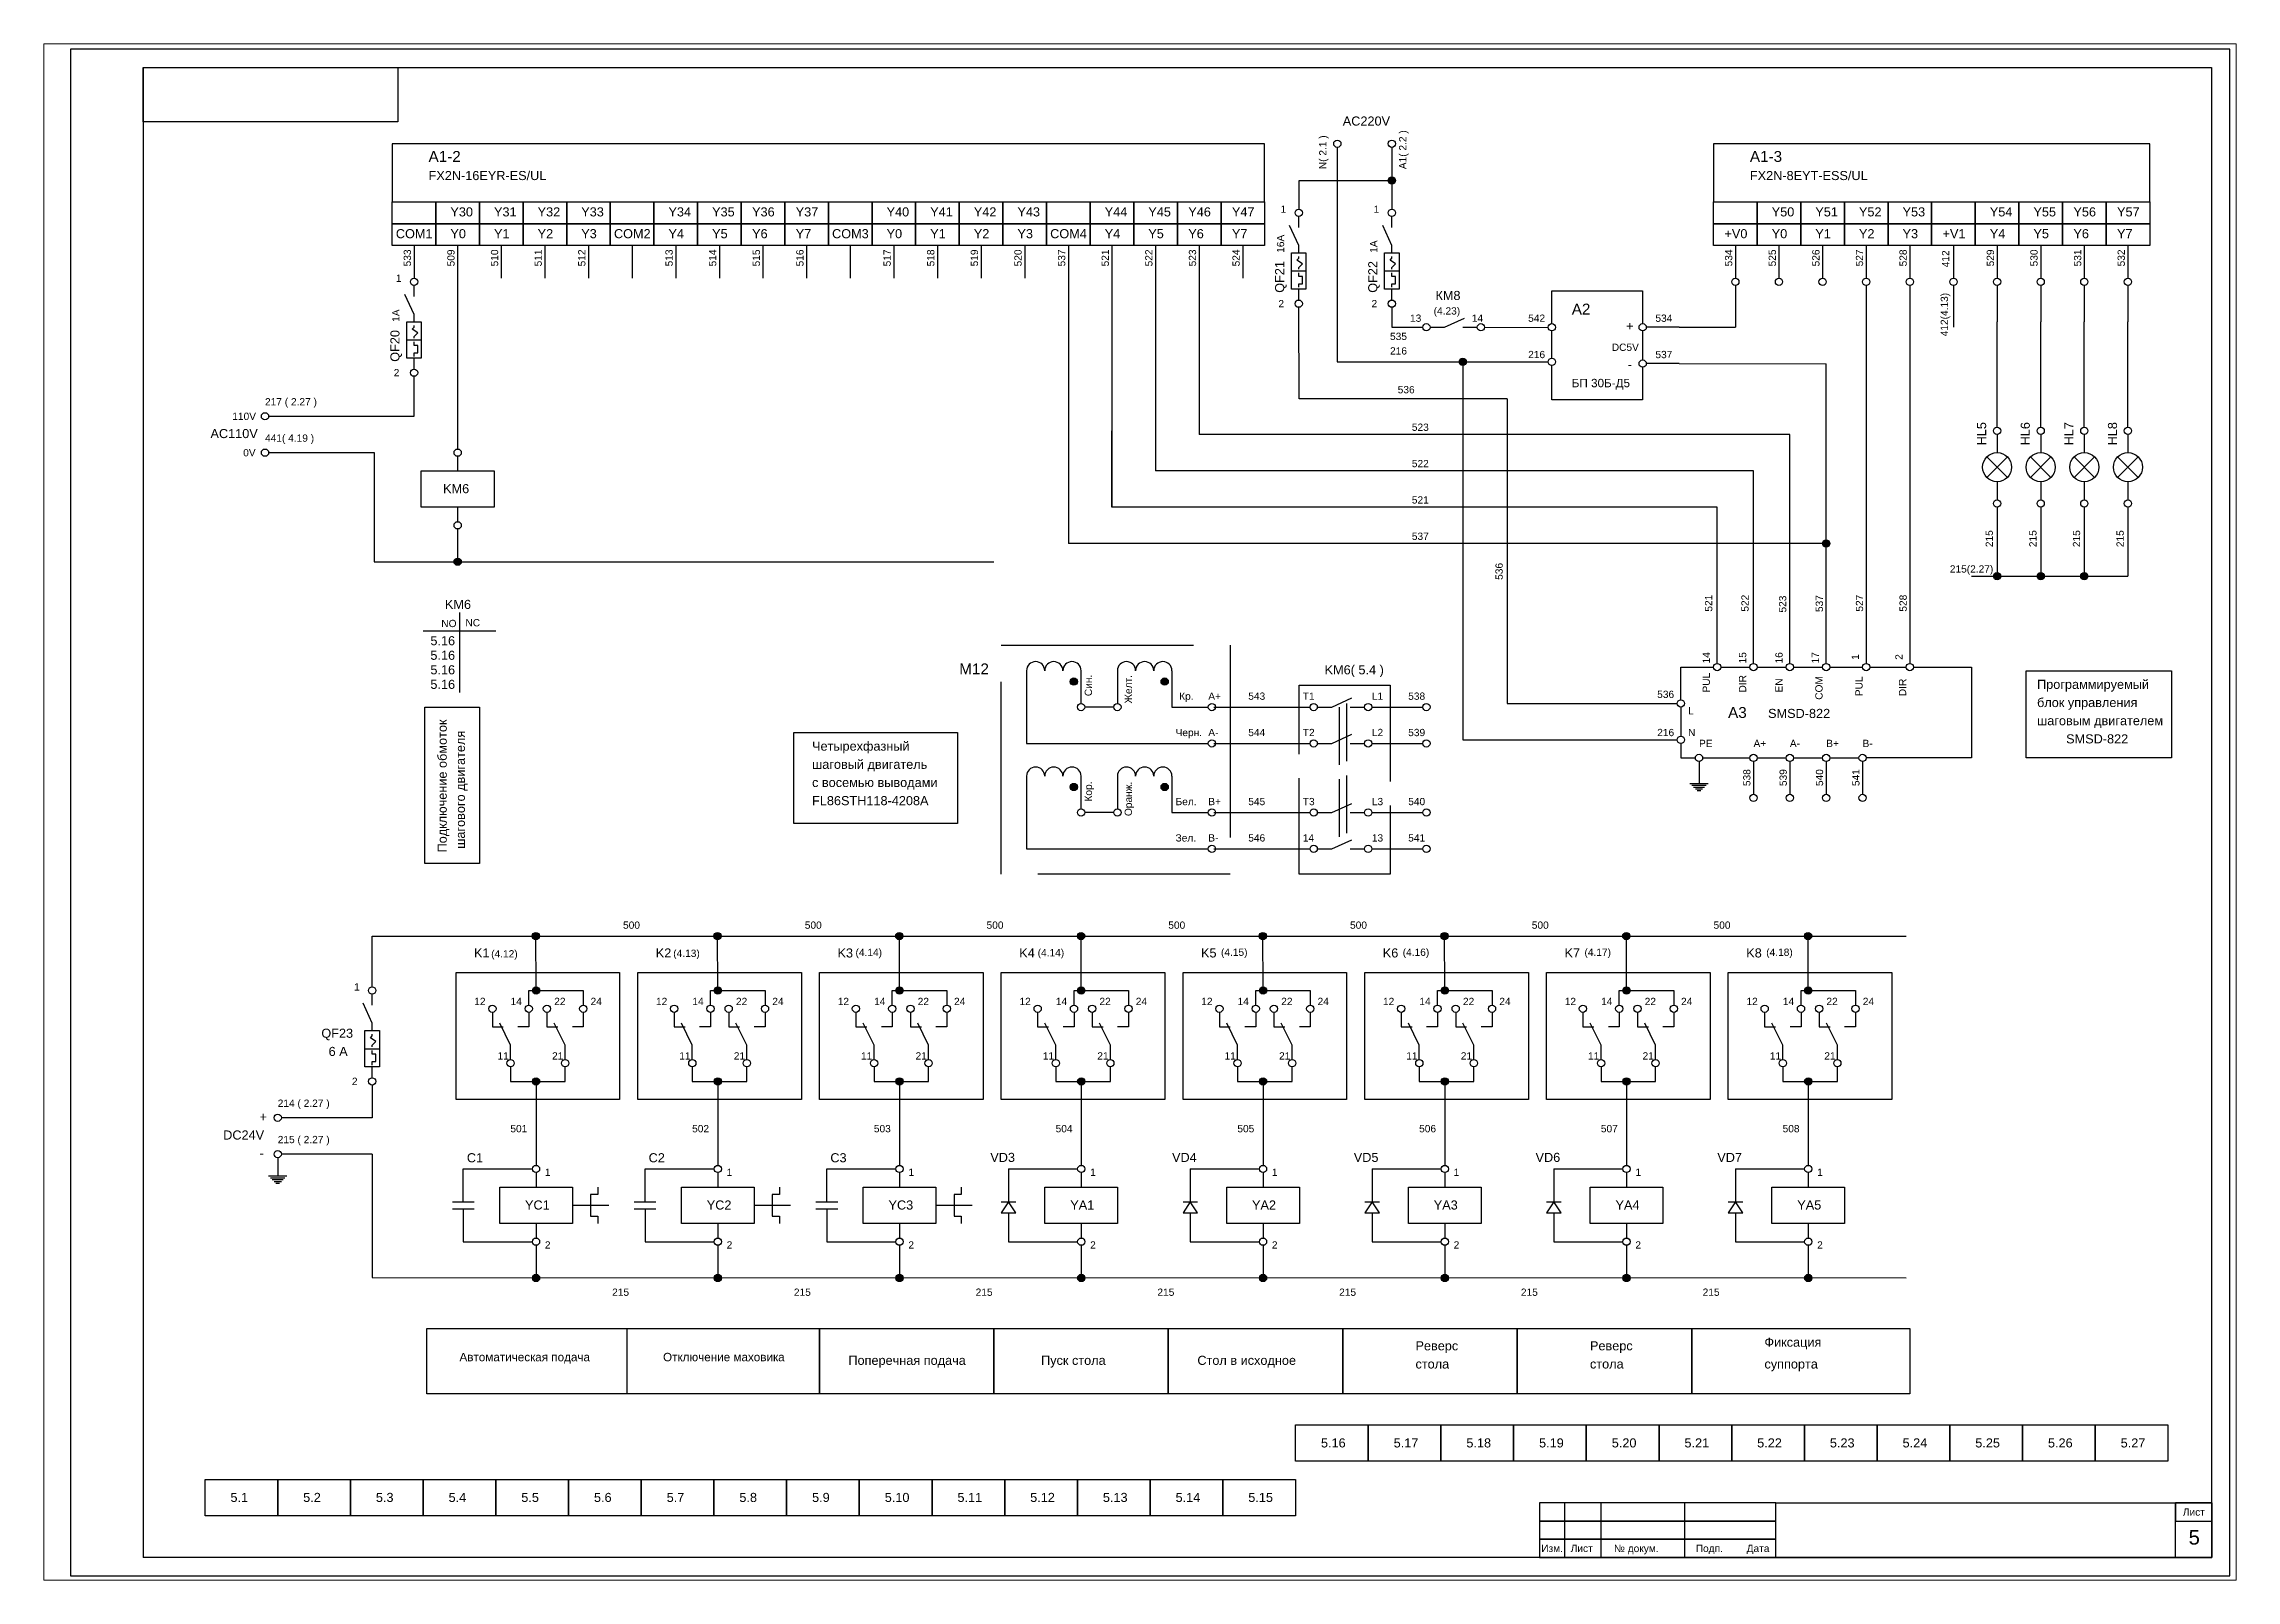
# Paper-space layout 'Лист4' of a CAD drawing. Header units: millimetres. Extents: x 0 to 287, y 0 to 202.
# The model-space entities are those that its viewports show. They can reach past a viewport. Long polylines and large blocks are cut down to what shows.
import ezdxf

# ---------------------------------------------------------------- set-up
doc = ezdxf.new("R2010")
doc.units = ezdxf.units.MM
doc.linetypes.add('ACAD_ISO02W100', pattern=[15, 12, -3])
for name, color, linetype, lineweight in [('Маркировка', 7, 'Continuous', 25), ('Оформление', 7, 'Continuous', 30), ('Элементы', 7, 'Continuous', 25)]:
    doc.layers.add(name, color=color, linetype=linetype, lineweight=lineweight)
doc.styles.get("Standard").update_dxf_attribs({"font": 'arial.ttf'})

psp = doc.layouts.new('Лист4')

msp = doc.modelspace()

# ---------------------------------------------------------------- texts
at = {"layer": 'Маркировка'}
for s, height, p in [('AC220V', 2.5, (19302, 39855)), ('A1-2', 3, (19050.5, 39845)), ('A1-3', 3, (19414, 39845)), ('FX2N-16EYR-ES/UL', 2.5, (19050.5, 39840)), ('FX2N-8EYT-ESS/UL', 2.5, (19414, 39840)), ('Y30', 2.5, (19056.5, 39830)), ('Y31', 2.5, (19068.5, 39830)), ('Y32', 2.5, (19080.5, 39830)), ('Y33', 2.5, (19092.5, 39830)), ('Y34', 2.5, (19116.5, 39830)), ('Y35', 2.5, (19128.5, 39830)), ('Y36', 2.5, (19139.5, 39830)), ('Y37', 2.5, (19151.5, 39830)), ('Y40', 2.5, (19176.5, 39830)), ('Y41', 2.5, (19188.5, 39830)), ('Y42', 2.5, (19200.5, 39830)), ('Y43', 2.5, (19212.5, 39830)), ('Y44', 2.5, (19236.5, 39830)), ('Y45', 2.5, (19248.5, 39830)), ('Y46', 2.5, (19259.5, 39830)), ('Y47', 2.5, (19271.5, 39830)), ('1', 2, (19284.88, 39830.99)), ('1', 2, (19310.5, 39830.99)), ('Y50', 2.5, (19420, 39830)), ('Y51', 2.5, (19432, 39830)), ('Y52', 2.5, (19444, 39830)), ('Y53', 2.5, (19456, 39830)), ('Y54', 2.5, (19480, 39830)), ('Y55', 2.5, (19492, 39830)), ('Y56', 2.5, (19503, 39830)), ('Y57', 2.5, (19515, 39830)), ('COM1', 2.5, (19041.5, 39824)), ('Y0', 2.5, (19056.5, 39824)), ('Y1', 2.5, (19068.5, 39824)), ('Y2', 2.5, (19080.5, 39824)), ('Y3', 2.5, (19092.5, 39824)), ('COM2', 2.5, (19101.5, 39824)), ('Y4', 2.5, (19116.5, 39824)), ('Y5', 2.5, (19128.5, 39824)), ('Y6', 2.5, (19139.5, 39824)), ('Y7', 2.5, (19151.5, 39824)), ('COM3', 2.5, (19161.5, 39824)), ('Y0', 2.5, (19176.5, 39824)), ('Y1', 2.5, (19188.5, 39824)), ('Y2', 2.5, (19200.5, 39824)), ('Y3', 2.5, (19212.5, 39824)), ('COM4', 2.5, (19221.5, 39824)), ('Y4', 2.5, (19236.5, 39824)), ('Y5', 2.5, (19248.5, 39824)), ('Y6', 2.5, (19259.5, 39824)), ('Y7', 2.5, (19271.5, 39824)), ('+V0', 2.5, (19407, 39824)), ('Y0', 2.5, (19420, 39824)), ('Y1', 2.5, (19432, 39824)), ('Y2', 2.5, (19444, 39824)), ('Y3', 2.5, (19456, 39824)), ('+V1', 2.5, (19467, 39824)), ('Y4', 2.5, (19480, 39824)), ('Y5', 2.5, (19492, 39824)), ('Y6', 2.5, (19503, 39824)), ('Y7', 2.5, (19515, 39824)), ('1', 2, (19041.5, 39812)), ('2', 2, (19284.29, 39805)), ('2', 2, (19309.91, 39805)), ('КМ8', 2.5, (19327.5, 39807)), ('A2', 3, (19365, 39803)), ('13', 2, (19320.5, 39801)), ('(4.23)', 2, (19327, 39803)), ('14', 2, (19337.5, 39801)), ('542', 2, (19353, 39801)), ('534', 2, (19388, 39801)), ('535', 2, (19315, 39796)), ('216', 2, (19315, 39792)), ('DC5V', 2, (19376, 39793)), ('2', 2, (19040.91, 39786.02)), ('216', 2, (19353, 39791)), ('537', 2, (19388, 39791)), ('536', 2, (19317.11, 39781.34)), ('БП 30Б-Д5', 2.3, (19365, 39783)), ('110V', 2, (18996.5, 39774)), ('217 ( 2.27 )', 2, (19005.5, 39778)), ('AC110V', 2.5, (18990.5, 39769)), ('441( 4.19 )', 2, (19005.5, 39768)), ('523', 2, (19321, 39771)), ('0V', 2, (18999.5, 39764)), ('522', 2, (19321, 39761)), ('KM6', 2.5, (19054.5, 39753.84)), ('521', 2, (19321, 39751)), ('537', 2, (19321, 39741)), ('215(2.27)', 2, (19469, 39732)), ('KM6', 2.5, (19055, 39722)), ('NO', 2, (19054, 39717)), ('NC', 2, (19060.64, 39717.21)), ('5.16', 2.5, (19051, 39712)), ('5.16', 2.5, (19051, 39708)), ('5.16', 2.5, (19051, 39704)), ('M12', 3, (19196.5, 39704)), ('KM6( 5.4 )', 2.5, (19297, 39704)), ('5.16', 2.5, (19051, 39700)), ('Кр.', 2, (19257, 39697)), ('A+', 2, (19265, 39697)), ('543', 2, (19276, 39697)), ('T1', 2, (19291, 39697)), ('L1', 2, (19310, 39697)), ('538', 2, (19320, 39697)), ('536', 2, (19388.5, 39697.5)), ('блок управления', 2.5, (19493, 39695)), ('Программируемый', 2.5, (19493, 39700)), ('L', 2, (19397, 39693)), ('A3', 3, (19408, 39692)), ('SMSD-822', 2.5, (19419, 39692)), ('шаговым двигателем', 2.5, (19493, 39690)), ('Четырехфазный', 2.5, (19156, 39683)), ('Черн.', 2, (19256, 39687)), ('A-', 2, (19265, 39687)), ('544', 2, (19276, 39687)), ('T2', 2, (19291, 39687)), ('L2', 2, (19310, 39687)), ('539', 2, (19320, 39687)), ('216', 2, (19388.5, 39687)), ('N', 2, (19397, 39687)), ('PE', 2, (19400, 39684)), ('A+', 2, (19415, 39684)), ('A-', 2, (19425, 39684)), ('B+', 2, (19435, 39684)), ('B-', 2, (19445, 39684)), ('SMSD-822', 2.5, (19501, 39685)), ('шаговый двигатель', 2.5, (19156, 39678)), ('с восемью выводами', 2.5, (19156, 39673)), ('FL86STH118-4208A', 2.5, (19156, 39668)), ('Бел.', 2, (19256, 39668)), ('B+', 2, (19265, 39668)), ('545', 2, (19276, 39668)), ('T3', 2, (19291, 39668)), ('L3', 2, (19310, 39668)), ('540', 2, (19320, 39668)), ('Зел.', 2, (19256, 39658)), ('B-', 2, (19265, 39658)), ('546', 2, (19276, 39658)), ('14', 2, (19291, 39658)), ('13', 2, (19310, 39658)), ('541', 2, (19320, 39658)), ('500', 2, (19104, 39634)), ('500', 2, (19154, 39634)), ('500', 2, (19204, 39634)), ('500', 2, (19254, 39634)), ('500', 2, (19304, 39634)), ('500', 2, (19354, 39634)), ('500', 2, (19404, 39634)), ('K1', 2.5, (19063, 39626.1)), ('(4.12)', 2, (19067.72, 39626.1)), ('K2', 2.5, (19113, 39626.1)), ('(4.13)', 2, (19117.81, 39626.25)), ('K3', 2.5, (19163, 39626.1)), ('(4.14)', 2, (19167.95, 39626.49)), ('K4', 2.5, (19213, 39626.1)), ('(4.14)', 2, (19218.06, 39626.42)), ('K5', 2.5, (19263, 39626.1)), ('(4.15)', 2, (19268.49, 39626.54)), ('K6', 2.5, (19313, 39626.1)), ('(4.16)', 2, (19318.49, 39626.54)), ('K7', 2.5, (19363, 39626.1)), ('(4.17)', 2, (19368.49, 39626.54)), ('K8', 2.5, (19413, 39626.1)), ('(4.18)', 2, (19418.49, 39626.54)), ('1', 2, (19030, 39617)), ('12', 2, (19063.06, 39613)), ('14', 2, (19073.06, 39613)), ('22', 2, (19085.06, 39613)), ('24', 2, (19095.06, 39613)), ('12', 2, (19113.06, 39613)), ('14', 2, (19123.06, 39613)), ('22', 2, (19135.06, 39613)), ('24', 2, (19145.06, 39613)), ('12', 2, (19163.06, 39613)), ('14', 2, (19173.06, 39613)), ('22', 2, (19185.06, 39613)), ('24', 2, (19195.06, 39613)), ('12', 2, (19213.06, 39613)), ('14', 2, (19223.06, 39613)), ('22', 2, (19235.06, 39613)), ('24', 2, (19245.06, 39613)), ('12', 2, (19263.06, 39613)), ('14', 2, (19273.06, 39613)), ('22', 2, (19285.06, 39613)), ('24', 2, (19295.06, 39613)), ('12', 2, (19313.06, 39613)), ('14', 2, (19323.06, 39613)), ('22', 2, (19335.06, 39613)), ('24', 2, (19345.06, 39613)), ('12', 2, (19363.06, 39613)), ('14', 2, (19373.06, 39613)), ('22', 2, (19385.06, 39613)), ('24', 2, (19395.06, 39613)), ('12', 2, (19413.06, 39613)), ('14', 2, (19423.06, 39613)), ('22', 2, (19435.06, 39613)), ('24', 2, (19445.06, 39613)), ('QF23', 2.5, (19021, 39604)), ('6 A', 2.5, (19023, 39599)), ('11', 2, (19069.47, 39598.02)), ('21', 2, (19084.47, 39598.02)), ('11', 2, (19119.47, 39598.02)), ('21', 2, (19134.47, 39598.02)), ('11', 2, (19169.47, 39598.02)), ('21', 2, (19184.47, 39598.02)), ('11', 2, (19219.47, 39598.02)), ('21', 2, (19234.47, 39598.02)), ('11', 2, (19269.47, 39598.02)), ('21', 2, (19284.47, 39598.02)), ('11', 2, (19319.47, 39598.02)), ('21', 2, (19334.47, 39598.02)), ('11', 2, (19369.47, 39598.02)), ('21', 2, (19384.47, 39598.02)), ('11', 2, (19419.47, 39598.02)), ('21', 2, (19434.47, 39598.02)), ('2', 2, (19029.41, 39591.02)), ('+', 2.5, (19004, 39581)), ('214 ( 2.27 )', 2, (19009, 39585)), ('DC24V', 2.5, (18994, 39576)), ('215 ( 2.27 )', 2, (19009, 39575)), ('501', 2, (19073, 39578)), ('502', 2, (19123, 39578)), ('503', 2, (19173, 39578)), ('504', 2, (19223, 39578)), ('505', 2, (19273, 39578)), ('506', 2, (19323, 39578)), ('507', 2, (19373, 39578)), ('508', 2, (19423, 39578)), ('-', 2.5, (19004, 39571)), ('C1', 2.5, (19061.03, 39569.74)), ('C2', 2.5, (19111.03, 39569.74)), ('C3', 2.5, (19161.03, 39569.74)), ('VD3', 2.5, (19205.03, 39569.84)), ('VD4', 2.5, (19255.03, 39569.84)), ('VD5', 2.5, (19305.03, 39569.84)), ('VD6', 2.5, (19355.03, 39569.84)), ('VD7', 2.5, (19405.03, 39569.84)), ('1', 2, (19082.5, 39566)), ('1', 2, (19132.5, 39566)), ('1', 2, (19182.5, 39566)), ('1', 2, (19232.5, 39566)), ('1', 2, (19282.5, 39566)), ('1', 2, (19332.5, 39566)), ('1', 2, (19382.5, 39566)), ('1', 2, (19432.5, 39566)), ('YC1', 2.5, (19077.03, 39556.74)), ('YC2', 2.5, (19127.03, 39556.74)), ('YC3', 2.5, (19177.03, 39556.74)), ('YA1', 2.5, (19227.03, 39556.74)), ('YA2', 2.5, (19277.03, 39556.74)), ('YA3', 2.5, (19327.03, 39556.74)), ('YA4', 2.5, (19377.03, 39556.74)), ('YA5', 2.5, (19427.03, 39556.74)), ('2', 2, (19082.5, 39546)), ('2', 2, (19132.5, 39546)), ('2', 2, (19182.5, 39546)), ('2', 2, (19232.5, 39546)), ('2', 2, (19282.5, 39546)), ('2', 2, (19332.5, 39546)), ('2', 2, (19382.5, 39546)), ('2', 2, (19432.5, 39546)), ('215', 2, (19101, 39533)), ('215', 2, (19151, 39533)), ('215', 2, (19201, 39533)), ('215', 2, (19251, 39533)), ('215', 2, (19301, 39533)), ('215', 2, (19351, 39533)), ('215', 2, (19401, 39533)), ('Автоматическая подача', 2.3, (19059, 39515)), ('Отключение маховика', 2.3, (19115, 39515)), ('Поперечная подача', 2.5, (19166, 39514)), ('Пуск стола', 2.5, (19219, 39514)), ('Стол в исходное ', 2.5, (19262, 39514)), ('Реверс', 2.5, (19322, 39518)), ('Реверс', 2.5, (19370, 39518)), ('Фиксация', 2.5, (19418, 39519)), ('стола', 2.5, (19322, 39513)), ('стола', 2.5, (19370, 39513)), ('суппорта', 2.5, (19418, 39513)), ('5.16', 2.5, (19296, 39491.28)), ('5.17', 2.5, (19316, 39491.28)), ('5.18', 2.5, (19336, 39491.28)), ('5.19', 2.5, (19356, 39491.28)), ('5.20', 2.5, (19376, 39491.28)), ('5.21', 2.5, (19396, 39491.28)), ('5.22', 2.5, (19416, 39491.28)), ('5.23', 2.5, (19436, 39491.28)), ('5.24', 2.5, (19456, 39491.28)), ('5.25', 2.5, (19476, 39491.28)), ('5.26', 2.5, (19496, 39491.28)), ('5.27', 2.5, (19516, 39491.28)), ('5.1', 2.5, (18996, 39476.28)), ('5.2', 2.5, (19016, 39476.28)), ('5.3', 2.5, (19036, 39476.28)), ('5.4', 2.5, (19056, 39476.28)), ('5.5', 2.5, (19076, 39476.28)), ('5.6', 2.5, (19096, 39476.28)), ('5.7', 2.5, (19116, 39476.28)), ('5.8', 2.5, (19136, 39476.28)), ('5.9', 2.5, (19156, 39476.28)), ('5.10', 2.5, (19176, 39476.28)), ('5.11', 2.5, (19196, 39476.28)), ('5.12', 2.5, (19216, 39476.28)), ('5.13', 2.5, (19236, 39476.28)), ('5.14', 2.5, (19256, 39476.28)), ('5.15', 2.5, (19276, 39476.28)), ('5', 4, (19534.69, 39464.55))]:
    msp.add_text(s, height=height, dxfattribs=at).set_placement(p)
for s, height, rotation, p in [('N( 2.1 )', 2, 90, (19297.5, 39843)), ('A1( 2.2 )', 2, 90, (19319.5, 39843)), ('16A', 2, 90, (19285.88, 39819.99)), ('533', 2, 90, (19045.65, 39816.25)), ('509', 2, 90, (19057.65, 39816.25)), ('510', 2, 90, (19069.65, 39816.25)), ('511', 2, 90, (19081.65, 39816.25)), ('512', 2, 90, (19093.65, 39816.25)), ('513', 2, 90, (19117.65, 39816.25)), ('514', 2, 90, (19129.65, 39816.25)), ('515', 2, 90, (19141.65, 39816.25)), ('516', 2, 90, (19153.65, 39816.25)), ('517', 2, 90, (19177.65, 39816.25)), ('518', 2, 90, (19189.65, 39816.25)), ('519', 2, 90, (19201.65, 39816.25)), ('520', 2, 90, (19213.65, 39816.25)), ('537', 2, 90, (19225.65, 39816.25)), ('521', 2, 90, (19237.65, 39816.25)), ('522', 2, 90, (19249.65, 39816.25)), ('523', 2, 90, (19261.65, 39816.25)), ('524', 2, 90, (19273.65, 39816.25)), ('QF21', 2.5, 90, (19285.88, 39808.99)), ('QF22', 2.5, 90, (19311.5, 39808.99)), ('1A', 2, 90, (19311.5, 39819.99)), ('534', 2, 90, (19409.15, 39816.25)), ('525', 2, 90, (19421.15, 39816.25)), ('526', 2, 90, (19433.15, 39816.25)), ('527', 2, 90, (19445.15, 39816.25)), ('528', 2, 90, (19457.15, 39816.25)), ('412', 2, 90, (19468.85, 39816)), ('529', 2, 90, (19481.15, 39816.25)), ('530', 2, 90, (19493.15, 39816.25)), ('531', 2, 90, (19505.15, 39816.25)), ('532', 2, 90, (19517.15, 39816.25)), ('412(4.13)', 2, 90, (19468.5, 39797)), ('1A', 2, 90, (19042.5, 39801)), ('+', 2.5, 180, (19382, 39801)), ('QF20', 2.5, 90, (19042.5, 39790)), ('-', 2.5, 180, (19381.53, 39789.97)), ('HL5', 2.5, 90, (19479, 39767)), ('HL6', 2.5, 90, (19491, 39767)), ('HL7', 2.5, 90, (19503, 39767)), ('HL8', 2.5, 90, (19515, 39767)), ('215', 2, 90, (19480.85, 39739)), ('215', 2, 90, (19492.85, 39739)), ('215', 2, 90, (19504.85, 39739)), ('215', 2, 90, (19516.85, 39739)), ('536', 2, 90, (19346, 39730)), ('521', 2, 90, (19403.65, 39721.25)), ('522', 2, 90, (19413.65, 39721.25)), ('523', 2, 90, (19424, 39721)), ('537', 2, 90, (19434.1, 39721.14)), ('527', 2, 90, (19445.15, 39721.25)), ('528', 2, 90, (19457.15, 39721.25)), ('14', 2, 90, (19403, 39707)), ('15', 2, 90, (19413, 39707)), ('16', 2, 90, (19423, 39707)), ('17', 2, 90, (19433, 39707)), ('1', 2, 90, (19444, 39708)), ('2', 2, 90, (19456, 39708)), ('Син.', 2, 90, (19233, 39698)), ('Желт.', 2, 90, (19244, 39696)), ('PUL', 2, 90, (19403, 39699)), ('DIR', 2, 90, (19413, 39699)), ('COM', 2, 90, (19434, 39697)), ('PUL', 2, 90, (19445, 39698)), ('EN', 2, 90, (19423, 39699)), ('DIR', 2, 90, (19457, 39698)), ('Подключение обмоток', 2.5, 90, (19055.5, 39655)), ('шагового двигателя', 2.5, 90, (19060.5, 39656)), ('Кор.', 2, 90, (19233, 39669)), ('Оранж.', 2, 90, (19244, 39665)), ('538', 2, 90, (19414.15, 39673.25)), ('539', 2, 90, (19424.15, 39673.25)), ('540', 2, 90, (19434.15, 39673.25)), ('541', 2, 90, (19444.15, 39673.25))]:
    msp.add_text(s, height=height, rotation=rotation, dxfattribs=at).set_placement(p)
at = {"layer": 'Оформление'}
for s, p in [('Лист', (19533.1, 39472.5)), ('Изм.', (19356.6, 39462.52)), ('Лист', (19364.7, 39462.51)), ('№ докум.', (19376.62, 39462.49)), ('Подп.', (19399.1, 39462.5)), ('Дата', (19413.1, 39462.5))]:
    msp.add_text(s, height=2, dxfattribs=at).set_placement(p)

# ---------------------------------------------------------------- hatches: boundary and pattern name
at = {"layer": 'Элементы'}
h = msp.add_hatch(color=256, dxfattribs=at)
h.dxf.hatch_style = 1
h.paths.add_polyline_path([(19316.5, 39839.89, 1), (19314.5, 39839.89, 1)])
h = msp.add_hatch(color=256, dxfattribs=at)
h.dxf.hatch_style = 1
h.paths.add_polyline_path([(19336, 39789.98, 1), (19334, 39789.98, 1)])
h = msp.add_hatch(color=256, dxfattribs=at)
h.dxf.hatch_style = 1
h.paths.add_polyline_path([(19436, 39740, 1), (19434, 39740, 1)])
h = msp.add_hatch(color=256, dxfattribs=at)
h.dxf.hatch_style = 1
h.paths.add_polyline_path([(19059.5, 39735, 1), (19057.5, 39735, 1)])
h = msp.add_hatch(color=256, dxfattribs=at)
h.dxf.hatch_style = 1
h.paths.add_polyline_path([(19483, 39731, 1), (19481, 39731, 1)])
h = msp.add_hatch(color=256, dxfattribs=at)
h.dxf.hatch_style = 1
h.paths.add_polyline_path([(19495, 39731, 1), (19493, 39731, 1)])
h = msp.add_hatch(color=256, dxfattribs=at)
h.dxf.hatch_style = 1
h.paths.add_polyline_path([(19507, 39731, 1), (19505, 39731, 1)])
h = msp.add_hatch(color=256, dxfattribs=at)
h.dxf.hatch_style = 1
h.paths.add_polyline_path([(19229, 39702, 1), (19227, 39702, 1)])
h = msp.add_hatch(color=256, dxfattribs=at)
h.dxf.hatch_style = 1
h.paths.add_polyline_path([(19254, 39702, 1), (19252, 39702, 1)])
h = msp.add_hatch(color=256, dxfattribs=at)
h.dxf.hatch_style = 1
h.paths.add_polyline_path([(19229, 39673, 1), (19227, 39673, 1)])
h = msp.add_hatch(color=256, dxfattribs=at)
h.dxf.hatch_style = 1
h.paths.add_polyline_path([(19254, 39673, 1), (19252, 39673, 1)])
h = msp.add_hatch(color=256, dxfattribs=at)
h.dxf.hatch_style = 1
h.paths.add_polyline_path([(19081, 39632, 1), (19079, 39632, 1)])
h = msp.add_hatch(color=256, dxfattribs=at)
h.dxf.hatch_style = 1
h.paths.add_polyline_path([(19131, 39632, 1), (19129, 39632, 1)])
h = msp.add_hatch(color=256, dxfattribs=at)
h.dxf.hatch_style = 1
h.paths.add_polyline_path([(19181, 39632, 1), (19179, 39632, 1)])
h = msp.add_hatch(color=256, dxfattribs=at)
h.dxf.hatch_style = 1
h.paths.add_polyline_path([(19231, 39632, 1), (19229, 39632, 1)])
h = msp.add_hatch(color=256, dxfattribs=at)
h.dxf.hatch_style = 1
h.paths.add_polyline_path([(19281, 39632, 1), (19279, 39632, 1)])
h = msp.add_hatch(color=256, dxfattribs=at)
h.dxf.hatch_style = 1
h.paths.add_polyline_path([(19331, 39632, 1), (19329, 39632, 1)])
h = msp.add_hatch(color=256, dxfattribs=at)
h.dxf.hatch_style = 1
h.paths.add_polyline_path([(19381, 39632, 1), (19379, 39632, 1)])
h = msp.add_hatch(color=256, dxfattribs=at)
h.dxf.hatch_style = 1
h.paths.add_polyline_path([(19431, 39632, 1), (19429, 39632, 1)])
h = msp.add_hatch(color=256, dxfattribs=at)
h.dxf.hatch_style = 1
h.paths.add_polyline_path([(19081.06, 39617, 1), (19079.06, 39617, 1)])
h = msp.add_hatch(color=256, dxfattribs=at)
h.dxf.hatch_style = 1
h.paths.add_polyline_path([(19131.06, 39617, 1), (19129.06, 39617, 1)])
h = msp.add_hatch(color=256, dxfattribs=at)
h.dxf.hatch_style = 1
h.paths.add_polyline_path([(19181.06, 39617, 1), (19179.06, 39617, 1)])
h = msp.add_hatch(color=256, dxfattribs=at)
h.dxf.hatch_style = 1
h.paths.add_polyline_path([(19231.06, 39617, 1), (19229.06, 39617, 1)])
h = msp.add_hatch(color=256, dxfattribs=at)
h.dxf.hatch_style = 1
h.paths.add_polyline_path([(19281.06, 39617, 1), (19279.06, 39617, 1)])
h = msp.add_hatch(color=256, dxfattribs=at)
h.dxf.hatch_style = 1
h.paths.add_polyline_path([(19331.06, 39617, 1), (19329.06, 39617, 1)])
h = msp.add_hatch(color=256, dxfattribs=at)
h.dxf.hatch_style = 1
h.paths.add_polyline_path([(19381.06, 39617, 1), (19379.06, 39617, 1)])
h = msp.add_hatch(color=256, dxfattribs=at)
h.dxf.hatch_style = 1
h.paths.add_polyline_path([(19431.06, 39617, 1), (19429.06, 39617, 1)])
h = msp.add_hatch(color=256, dxfattribs=at)
h.dxf.hatch_style = 1
h.paths.add_polyline_path([(19081.06, 39592, 1), (19079.06, 39592, 1)])
h = msp.add_hatch(color=256, dxfattribs=at)
h.dxf.hatch_style = 1
h.paths.add_polyline_path([(19131.06, 39592, 1), (19129.06, 39592, 1)])
h = msp.add_hatch(color=256, dxfattribs=at)
h.dxf.hatch_style = 1
h.paths.add_polyline_path([(19181.06, 39592, 1), (19179.06, 39592, 1)])
h = msp.add_hatch(color=256, dxfattribs=at)
h.dxf.hatch_style = 1
h.paths.add_polyline_path([(19231.06, 39592, 1), (19229.06, 39592, 1)])
h = msp.add_hatch(color=256, dxfattribs=at)
h.dxf.hatch_style = 1
h.paths.add_polyline_path([(19281.06, 39592, 1), (19279.06, 39592, 1)])
h = msp.add_hatch(color=256, dxfattribs=at)
h.dxf.hatch_style = 1
h.paths.add_polyline_path([(19331.06, 39592, 1), (19329.06, 39592, 1)])
h = msp.add_hatch(color=256, dxfattribs=at)
h.dxf.hatch_style = 1
h.paths.add_polyline_path([(19381.06, 39592, 1), (19379.06, 39592, 1)])
h = msp.add_hatch(color=256, dxfattribs=at)
h.dxf.hatch_style = 1
h.paths.add_polyline_path([(19431.06, 39592, 1), (19429.06, 39592, 1)])
h = msp.add_hatch(color=256, dxfattribs=at)
h.dxf.hatch_style = 1
h.paths.add_polyline_path([(19081.06, 39537.9, 1), (19079.06, 39537.9, 1)])
h = msp.add_hatch(color=256, dxfattribs=at)
h.dxf.hatch_style = 1
h.paths.add_polyline_path([(19131.06, 39537.9, 1), (19129.06, 39537.9, 1)])
h = msp.add_hatch(color=256, dxfattribs=at)
h.dxf.hatch_style = 1
h.paths.add_polyline_path([(19181.06, 39537.9, 1), (19179.06, 39537.9, 1)])
h = msp.add_hatch(color=256, dxfattribs=at)
h.dxf.hatch_style = 1
h.paths.add_polyline_path([(19231.06, 39537.9, 1), (19229.06, 39537.9, 1)])
h = msp.add_hatch(color=256, dxfattribs=at)
h.dxf.hatch_style = 1
h.paths.add_polyline_path([(19281.06, 39537.9, 1), (19279.06, 39537.9, 1)])
h = msp.add_hatch(color=256, dxfattribs=at)
h.dxf.hatch_style = 1
h.paths.add_polyline_path([(19331.06, 39537.9, 1), (19329.06, 39537.9, 1)])
h = msp.add_hatch(color=256, dxfattribs=at)
h.dxf.hatch_style = 1
h.paths.add_polyline_path([(19381.06, 39537.9, 1), (19379.06, 39537.9, 1)])
h = msp.add_hatch(color=256, dxfattribs=at)
h.dxf.hatch_style = 1
h.paths.add_polyline_path([(19431.06, 39537.9, 1), (19429.06, 39537.9, 1)])

# ---------------------------------------------------------------- linework, layer by layer
at = {"layer": 'Оформление'}
for p, q in [((18972, 39871), (18972, 39461)), ((18972, 39871), (19541, 39871)), ((19541, 39871), (19541, 39461)), ((19421.1, 39476), (19541.1, 39476)), ((19541, 39461), (18972, 39461)), ((19356.1, 39461), (19541.1, 39461)), ((19356.1, 39461), (19541.1, 39461)), ((19356.1, 39461), (19541.1, 39461))]:
    msp.add_line(p, q, dxfattribs=at)
for points in [[(18952, 39456), (19546, 39456), (19546, 39876), (18952, 39876)], [(19356.1, 39461), (19373.1, 39461), (19373.08, 39476), (19356.08, 39476)], [(19356.1, 39471), (19421.1, 39471), (19421.1, 39476), (19356.1, 39476)], [(19356.1, 39461), (19363.1, 39461), (19363.1, 39476), (19356.1, 39476)], [(19356.1, 39461), (19396.1, 39461), (19396.1, 39476), (19356.1, 39476)], [(19541.1, 39461), (19531.1, 39461), (19531.1, 39476), (19541.1, 39476)], [(19541.1, 39476), (19531.1, 39476), (19531.1, 39471), (19541.1, 39471)], [(19356.1, 39466), (19421.1, 39466), (19421.1, 39471), (19356.1, 39471)], [(19356.1, 39461), (19421.1, 39461), (19421.1, 39466), (19356.1, 39466)]]:
    msp.add_lwpolyline(points, close=True, dxfattribs=at)
at = {"layer": 'Элементы'}
for p, q in [((18932, 39860), (18942, 39850)), ((18932, 39850), (18942, 39859.77)), ((18842, 39850), (18942, 39850)), ((18932, 39850), (18942, 39840)), ((18932, 39840), (18942, 39849.77)), ((19300.5, 39849), (19300.5, 39790)), ((19315.5, 39849), (19315.5, 39831.99)), ((18842, 39840), (18942, 39840)), ((18932, 39840.23), (18942, 39830.23)), ((18932, 39830.23), (18942, 39840)), ((19289.98, 39831.98), (19289.98, 39839.89)), ((19289.98, 39839.89), (19315.5, 39839.89)), ((18842, 39830), (18942, 39830)), ((19289.88, 39826.99), (19289.88, 39829.99)), ((19315.5, 39826.99), (19315.5, 39829.99)), ((19289.88, 39821.99), (19287.38, 39827.49)), ((19315.5, 39821.99), (19313, 39827.49)), ((18842, 39820), (18942, 39820)), ((19046.5, 39822), (19046.5, 39813)), ((19058.5, 39822), (19058.5, 39813)), ((19070.5, 39822), (19070.5, 39813)), ((19082.5, 39822), (19082.5, 39813)), ((19094.5, 39822), (19094.5, 39813)), ((19106.5, 39822), (19106.5, 39813)), ((19118.5, 39822), (19118.5, 39813)), ((19130.5, 39822), (19130.5, 39813)), ((19142.5, 39822), (19142.5, 39813)), ((19154.5, 39822), (19154.5, 39813)), ((19166.5, 39822), (19166.5, 39813)), ((19178.5, 39822), (19178.5, 39813)), ((19190.5, 39822), (19190.5, 39813)), ((19202.5, 39822), (19202.5, 39813)), ((19214.5, 39822), (19214.5, 39813)), ((19226.5, 39822), (19226.5, 39813)), ((19238.5, 39822), (19238.5, 39813)), ((19250.5, 39822), (19250.5, 39813)), ((19262.5, 39822), (19262.5, 39813)), ((19274.5, 39822), (19274.5, 39813)), ((19289.38, 39817.99), (19289.88, 39818.49)), ((19290.88, 39816.99), (19289.38, 39817.99)), ((19289.88, 39819.99), (19289.88, 39821.99)), ((19289.88, 39818.49), (19289.88, 39818.99)), ((19315, 39817.99), (19315.5, 39818.49)), ((19316.5, 39816.99), (19315, 39817.99)), ((19315.5, 39819.99), (19315.5, 39821.99)), ((19315.5, 39818.49), (19315.5, 39818.99)), ((19410, 39822), (19410, 39813)), ((19422, 39822), (19422, 39813)), ((19434, 39822), (19434, 39813)), ((19446, 39822), (19446, 39813)), ((19458, 39822), (19458, 39813)), ((19470, 39822), (19470, 39813)), ((19482, 39822), (19482, 39813)), ((19494, 39822), (19494, 39813)), ((19506, 39822), (19506, 39813)), ((19518, 39822), (19518, 39813)), ((19058.5, 39813), (19058.5, 39766)), ((19226.5, 39813), (19226.5, 39740)), ((19238.5, 39813), (19238.5, 39750)), ((19250.5, 39813), (19250.5, 39760)), ((19262.5, 39813), (19262.5, 39770)), ((19287.88, 39814.99), (19291.88, 39814.99)), ((19289.88, 39815.99), (19290.88, 39816.99)), ((19289.88, 39815.49), (19289.88, 39815.99)), ((19289.88, 39813.49), (19289.88, 39814.49)), ((19290.88, 39813.49), (19289.88, 39813.49)), ((19289.88, 39810.49), (19289.88, 39811.49)), ((19289.88, 39811.49), (19290.88, 39811.49)), ((19290.88, 39811.49), (19290.88, 39813.49)), ((19313.5, 39814.99), (19317.5, 39814.99)), ((19315.5, 39815.99), (19316.5, 39816.99)), ((19315.5, 39815.49), (19315.5, 39815.99)), ((19315.5, 39813.49), (19315.5, 39814.49)), ((19316.5, 39813.49), (19315.5, 39813.49)), ((19315.5, 39810.49), (19315.5, 39811.49)), ((19315.5, 39811.49), (19316.5, 39811.49)), ((19316.5, 39811.49), (19316.5, 39813.49)), ((18841.8, 39810.02), (18941.8, 39810.02)), ((19046.5, 39803), (19044, 39808.5)), ((19046.5, 39808), (19046.5, 39811)), ((19289.88, 39806.99), (19289.88, 39809.99)), ((19315.5, 39806.99), (19315.5, 39809.99)), ((19410, 39811), (19410, 39799.5)), ((19446, 39811), (19446, 39707)), ((19458, 39811), (19458, 39707)), ((19470, 39811), (19470, 39799.5)), ((19482, 39811), (19482, 39801)), ((19494, 39811), (19494, 39801)), ((19506, 39811), (19506, 39801)), ((19518, 39811), (19518, 39801)), ((18842, 39800), (18942, 39800)), ((19046, 39799), (19046.5, 39799.5)), ((19046.5, 39801), (19046.5, 39803)), ((19046.5, 39799.5), (19046.5, 39800)), ((19290, 39779.84), (19289.89, 39804.99)), ((19315.5, 39804.99), (19315.5, 39799.5)), ((19315.5, 39799.5), (19324, 39799.5)), ((19326, 39799.5), (19330, 39799.5)), ((19330, 39799.5), (19335.5, 39802)), ((19335, 39799.5), (19339, 39799.5)), ((19341, 39799.48), (19358.5, 39799.5)), ((19394.5, 39799.5), (19385.5, 39799.5)), ((19394.5, 39799.5), (19410, 39799.5)), ((19482, 39772), (19482, 39801)), ((19494, 39772), (19494, 39801)), ((19506, 39772), (19506, 39801)), ((19518, 39772), (19518, 39801)), ((19044.5, 39796), (19048.5, 39796)), ((19047.5, 39798), (19046, 39799)), ((19046.5, 39797), (19047.5, 39798)), ((19046.5, 39796.5), (19046.5, 39797)), ((19046.5, 39794.5), (19046.5, 39795.5)), ((19047.5, 39794.5), (19046.5, 39794.5)), ((19047.5, 39792.5), (19047.5, 39794.5)), ((18842, 39790), (18942, 39790)), ((19046.5, 39791.5), (19046.5, 39792.5)), ((19046.5, 39792.5), (19047.5, 39792.5)), ((19046.5, 39788), (19046.5, 39791)), ((19300.5, 39790), (19358.5, 39789.96)), ((19335, 39789.98), (19335, 39686)), ((19394.5, 39789.5), (19385.5, 39789.5)), ((19394.5, 39789.5), (19435, 39789.4)), ((19435, 39707), (19435, 39789.4)), ((19046.5, 39775), (19046.5, 39786)), ((18842, 39780), (18942, 39780)), ((19347.21, 39779.84), (19290, 39779.84)), ((19347.21, 39779.84), (19347.21, 39696)), ((18842, 39770), (18942, 39770)), ((19006.5, 39775), (19046.5, 39775)), ((19238.5, 39750), (19238.5, 39771)), ((19425, 39770), (19262.5, 39770)), ((19425, 39707), (19425, 39770)), ((19482, 39770), (19482, 39765)), ((19494, 39770), (19494, 39765)), ((19506, 39770), (19506, 39765)), ((19518, 39770), (19518, 39765)), ((19006.5, 39765), (19035.5, 39765)), ((19035.5, 39765), (19035.5, 39735)), ((19058.5, 39764), (19058.5, 39760)), ((19479.17, 39758.17), (19484.83, 39763.83)), ((19479.17, 39763.83), (19484.83, 39758.17)), ((19491.17, 39758.17), (19496.83, 39763.83)), ((19491.17, 39763.83), (19496.83, 39758.17)), ((19503.17, 39758.17), (19508.83, 39763.83)), ((19503.17, 39763.83), (19508.83, 39758.17)), ((19515.17, 39758.17), (19520.83, 39763.83)), ((19515.17, 39763.83), (19520.83, 39758.17)), ((19415, 39760), (19250.5, 39760)), ((19415, 39707), (19415, 39760)), ((19482, 39757), (19482, 39752)), ((19494, 39757), (19494, 39752)), ((19506, 39757), (19506, 39752)), ((19518, 39757), (19518, 39752)), ((19058.5, 39750), (19058.5, 39746)), ((19405, 39750), (19238.5, 39750)), ((19405, 39707), (19405, 39750)), ((19482, 39750), (19482, 39731)), ((19494, 39750), (19494, 39731)), ((19506, 39750), (19506, 39731)), ((19518, 39750), (19518, 39731)), ((19058.5, 39744), (19058.5, 39735)), ((19435, 39740), (19226.5, 39740)), ((19035.5, 39735), (19206, 39735)), ((19475, 39731), (19518, 39731)), ((19059, 39721), (19059, 39699)), ((19049, 39716), (19069, 39716)), ((19215, 39705), (19215, 39685)), ((19230, 39696), (19230, 39705)), ((19240, 39705), (19240, 39696)), ((19255, 39705), (19255, 39695)), ((19395, 39697), (19395, 39706)), ((19395, 39706), (19404, 39706)), ((19406, 39706), (19414, 39706)), ((19416, 39706), (19424, 39706)), ((19416, 39706), (19424, 39706)), ((19426, 39706), (19434, 39706)), ((19426, 39706), (19434, 39706)), ((19436, 39706), (19445, 39706)), ((19447, 39706), (19454, 39706)), ((19454, 39706), (19457, 39706)), ((19459, 39706), (19475, 39706)), ((19475, 39706), (19475, 39681)), ((19299, 39695), (19304.5, 39697.5)), ((19239, 39695), (19231, 39695)), ((19255, 39695), (19265, 39695)), ((19266.5, 39695), (19293, 39695)), ((19295, 39695), (19299, 39695)), ((19304, 39695), (19308, 39695)), ((19310, 39695), (19324, 39695)), ((19347.21, 39696), (19394, 39696)), ((19395, 39695), (19395, 39687)), ((19215, 39685), (19265, 39685)), ((19266.5, 39685), (19293, 39685)), ((19295, 39685), (19299, 39685)), ((19299, 39685), (19304.5, 39687.5)), ((19304, 39685), (19308, 39685)), ((19310, 39685), (19324, 39685)), ((19335, 39686), (19394, 39686)), ((19395, 39685), (19395, 39681)), ((19395, 39681), (19399, 39681)), ((19400, 39680), (19400, 39676)), ((19401, 39681), (19414, 39681)), ((19415, 39680), (19415, 39671)), ((19416, 39681), (19424, 39681)), ((19425, 39680), (19425, 39671)), ((19426, 39681), (19434, 39681)), ((19435, 39680), (19435, 39671)), ((19436, 39681), (19444, 39681)), ((19445, 39680), (19445, 39671)), ((19475, 39681), (19446, 39681)), ((19215, 39676), (19215, 39656)), ((19230, 39667), (19230, 39676)), ((19240, 39676), (19240, 39667)), ((19255, 39676), (19255, 39666)), ((19397.5, 39674), (19402.5, 39674)), ((19398, 39673.5), (19402, 39673.5)), ((19398.5, 39673), (19401.5, 39673)), ((19400, 39676), (19400, 39674)), ((19299, 39666), (19304.5, 39668.5)), ((19399, 39672.5), (19401, 39672.5)), ((19399.5, 39672), (19400.5, 39672)), ((19239, 39666), (19231, 39666)), ((19255, 39666), (19265, 39666)), ((19266.5, 39666), (19293, 39666)), ((19295, 39666), (19299, 39666)), ((19304, 39666), (19308, 39666)), ((19310, 39666), (19324, 39666)), ((19215, 39656), (19265, 39656)), ((19266.5, 39656), (19293, 39656)), ((19295, 39656), (19299, 39656)), ((19299, 39656), (19304.5, 39658.5)), ((19304, 39656), (19308, 39656)), ((19310, 39656), (19324, 39656)), ((19035, 39632), (19457, 39632)), ((19035, 39618), (19035, 39632)), ((19080.06, 39617), (19080.02, 39633)), ((19130.06, 39617), (19130.02, 39633)), ((19180.06, 39617), (19180.02, 39633)), ((19230.06, 39617), (19230.02, 39633)), ((19280.06, 39617), (19280.02, 39633)), ((19330.06, 39617), (19330.02, 39633)), ((19380.06, 39617), (19380.02, 39633)), ((19430.06, 39617), (19430.02, 39633)), ((19035, 39608), (19032.5, 39613.5)), ((19035, 39613), (19035, 39616)), ((19078.06, 39613), (19078.06, 39617)), ((19078.06, 39617), (19093.06, 39617)), ((19093.06, 39617), (19093.06, 39613)), ((19128.06, 39613), (19128.06, 39617)), ((19128.06, 39617), (19143.06, 39617)), ((19143.06, 39617), (19143.06, 39613)), ((19178.06, 39613), (19178.06, 39617)), ((19178.06, 39617), (19193.06, 39617)), ((19193.06, 39617), (19193.06, 39613)), ((19228.06, 39613), (19228.06, 39617)), ((19228.06, 39617), (19243.06, 39617)), ((19243.06, 39617), (19243.06, 39613)), ((19278.06, 39613), (19278.06, 39617)), ((19278.06, 39617), (19293.06, 39617)), ((19293.06, 39617), (19293.06, 39613)), ((19328.06, 39613), (19328.06, 39617)), ((19328.06, 39617), (19343.06, 39617)), ((19343.06, 39617), (19343.06, 39613)), ((19378.06, 39613), (19378.06, 39617)), ((19378.06, 39617), (19393.06, 39617)), ((19393.06, 39617), (19393.06, 39613)), ((19428.06, 39613), (19428.06, 39617)), ((19428.06, 39617), (19443.06, 39617)), ((19443.06, 39617), (19443.06, 39613)), ((19035, 39606), (19035, 39608)), ((19068.06, 39611), (19068.06, 39607)), ((19068.06, 39607), (19071.06, 39607)), ((19073.06, 39602), (19070.06, 39608)), ((19078.06, 39607), (19075.06, 39607)), ((19078.06, 39611), (19078.06, 39607)), ((19083.06, 39611), (19083.06, 39607)), ((19083.06, 39607), (19086.06, 39607)), ((19088.06, 39602), (19085.06, 39608)), ((19093.06, 39607), (19090.06, 39607)), ((19093.06, 39611), (19093.06, 39607)), ((19118.06, 39611), (19118.06, 39607)), ((19118.06, 39607), (19121.06, 39607)), ((19123.06, 39602), (19120.06, 39608)), ((19128.06, 39607), (19125.06, 39607)), ((19128.06, 39611), (19128.06, 39607)), ((19133.06, 39611), (19133.06, 39607)), ((19133.06, 39607), (19136.06, 39607)), ((19138.06, 39602), (19135.06, 39608)), ((19143.06, 39607), (19140.06, 39607)), ((19143.06, 39611), (19143.06, 39607)), ((19168.06, 39611), (19168.06, 39607)), ((19168.06, 39607), (19171.06, 39607)), ((19173.06, 39602), (19170.06, 39608)), ((19178.06, 39607), (19175.06, 39607)), ((19178.06, 39611), (19178.06, 39607)), ((19183.06, 39611), (19183.06, 39607)), ((19183.06, 39607), (19186.06, 39607)), ((19188.06, 39602), (19185.06, 39608)), ((19193.06, 39607), (19190.06, 39607)), ((19193.06, 39611), (19193.06, 39607)), ((19218.06, 39611), (19218.06, 39607)), ((19218.06, 39607), (19221.06, 39607)), ((19223.06, 39602), (19220.06, 39608)), ((19228.06, 39607), (19225.06, 39607)), ((19228.06, 39611), (19228.06, 39607)), ((19233.06, 39611), (19233.06, 39607)), ((19233.06, 39607), (19236.06, 39607)), ((19238.06, 39602), (19235.06, 39608)), ((19243.06, 39607), (19240.06, 39607)), ((19243.06, 39611), (19243.06, 39607)), ((19268.06, 39611), (19268.06, 39607)), ((19268.06, 39607), (19271.06, 39607)), ((19273.06, 39602), (19270.06, 39608)), ((19278.06, 39607), (19275.06, 39607)), ((19278.06, 39611), (19278.06, 39607)), ((19283.06, 39611), (19283.06, 39607)), ((19283.06, 39607), (19286.06, 39607)), ((19288.06, 39602), (19285.06, 39608)), ((19293.06, 39607), (19290.06, 39607)), ((19293.06, 39611), (19293.06, 39607)), ((19318.06, 39611), (19318.06, 39607)), ((19318.06, 39607), (19321.06, 39607)), ((19323.06, 39602), (19320.06, 39608)), ((19328.06, 39607), (19325.06, 39607)), ((19328.06, 39611), (19328.06, 39607)), ((19333.06, 39611), (19333.06, 39607)), ((19333.06, 39607), (19336.06, 39607)), ((19338.06, 39602), (19335.06, 39608)), ((19343.06, 39607), (19340.06, 39607)), ((19343.06, 39611), (19343.06, 39607)), ((19368.06, 39611), (19368.06, 39607)), ((19368.06, 39607), (19371.06, 39607)), ((19373.06, 39602), (19370.06, 39608)), ((19378.06, 39607), (19375.06, 39607)), ((19378.06, 39611), (19378.06, 39607)), ((19383.06, 39611), (19383.06, 39607)), ((19383.06, 39607), (19386.06, 39607)), ((19388.06, 39602), (19385.06, 39608)), ((19393.06, 39607), (19390.06, 39607)), ((19393.06, 39611), (19393.06, 39607)), ((19418.06, 39611), (19418.06, 39607)), ((19418.06, 39607), (19421.06, 39607)), ((19423.06, 39602), (19420.06, 39608)), ((19428.06, 39607), (19425.06, 39607)), ((19428.06, 39611), (19428.06, 39607)), ((19433.06, 39611), (19433.06, 39607)), ((19433.06, 39607), (19436.06, 39607)), ((19438.06, 39602), (19435.06, 39608)), ((19443.06, 39607), (19440.06, 39607)), ((19443.06, 39611), (19443.06, 39607)), ((19033, 39601), (19037, 39601)), ((19034.5, 39604), (19035, 39604.5)), ((19036, 39603), (19034.5, 39604)), ((19035, 39604.5), (19035, 39605)), ((19035, 39602), (19036, 39603)), ((19035, 39601.5), (19035, 39602)), ((19035, 39599.5), (19035, 39600.5)), ((19073.06, 39598), (19073.06, 39602)), ((19088.06, 39598), (19088.06, 39602)), ((19123.06, 39598), (19123.06, 39602)), ((19138.06, 39598), (19138.06, 39602)), ((19173.06, 39598), (19173.06, 39602)), ((19188.06, 39598), (19188.06, 39602)), ((19223.06, 39598), (19223.06, 39602)), ((19238.06, 39598), (19238.06, 39602)), ((19273.06, 39598), (19273.06, 39602)), ((19288.06, 39598), (19288.06, 39602)), ((19323.06, 39598), (19323.06, 39602)), ((19338.06, 39598), (19338.06, 39602)), ((19373.06, 39598), (19373.06, 39602)), ((19388.06, 39598), (19388.06, 39602)), ((19423.06, 39598), (19423.06, 39602)), ((19438.06, 39598), (19438.06, 39602)), ((19036, 39599.5), (19035, 39599.5)), ((19035, 39596.5), (19035, 39597.5)), ((19035, 39597.5), (19036, 39597.5)), ((19035, 39593), (19035, 39596)), ((19036, 39597.5), (19036, 39599.5)), ((19073.06, 39596), (19073.06, 39592)), ((19088.06, 39592), (19088.06, 39596)), ((19123.06, 39596), (19123.06, 39592)), ((19138.06, 39592), (19138.06, 39596)), ((19173.06, 39596), (19173.06, 39592)), ((19188.06, 39592), (19188.06, 39596)), ((19223.06, 39596), (19223.06, 39592)), ((19238.06, 39592), (19238.06, 39596)), ((19273.06, 39596), (19273.06, 39592)), ((19288.06, 39592), (19288.06, 39596)), ((19323.06, 39596), (19323.06, 39592)), ((19338.06, 39592), (19338.06, 39596)), ((19373.06, 39596), (19373.06, 39592)), ((19388.06, 39592), (19388.06, 39596)), ((19423.06, 39596), (19423.06, 39592)), ((19438.06, 39592), (19438.06, 39596)), ((19035, 39591), (19035, 39582)), ((19073.06, 39592), (19088.06, 39592)), ((19078.06, 39592), (19080.06, 39592)), ((19080.06, 39592), (19080.06, 39568.9)), ((19123.06, 39592), (19138.06, 39592)), ((19128.06, 39592), (19130.06, 39592)), ((19130.06, 39592), (19130.06, 39568.9)), ((19173.06, 39592), (19188.06, 39592)), ((19178.06, 39592), (19180.06, 39592)), ((19180.06, 39592), (19180.06, 39568.9)), ((19223.06, 39592), (19238.06, 39592)), ((19228.06, 39592), (19230.06, 39592)), ((19230.06, 39592), (19230.06, 39568.9)), ((19273.06, 39592), (19288.06, 39592)), ((19278.06, 39592), (19280.06, 39592)), ((19280.06, 39592), (19280.06, 39568.9)), ((19323.06, 39592), (19338.06, 39592)), ((19328.06, 39592), (19330.06, 39592)), ((19330.06, 39592), (19330.06, 39568.9)), ((19373.06, 39592), (19388.06, 39592)), ((19378.06, 39592), (19380.06, 39592)), ((19380.06, 39592), (19380.06, 39568.9)), ((19423.06, 39592), (19438.06, 39592)), ((19428.06, 39592), (19430.06, 39592)), ((19430.06, 39592), (19430.06, 39568.9)), ((19035, 39582), (19010, 39582)), ((19009, 39571), (19009, 39566)), ((19035, 39572), (19010, 39572)), ((19035, 39572), (19035, 39538)), ((19006.5, 39566), (19011.5, 39566)), ((19007, 39565.5), (19011, 39565.5)), ((19007.5, 39565), (19010.5, 39565)), ((19008, 39564.5), (19010, 39564.5)), ((19060.06, 39558.9), (19060.06, 39567.9)), ((19060.06, 39567.9), (19079.06, 39567.9)), ((19080.06, 39566.9), (19080.06, 39562.9)), ((19110.06, 39558.9), (19110.06, 39567.9)), ((19110.06, 39567.9), (19129.06, 39567.9)), ((19130.06, 39566.9), (19130.06, 39562.9)), ((19160.06, 39558.9), (19160.06, 39567.9)), ((19160.06, 39567.9), (19179.06, 39567.9)), ((19180.06, 39566.9), (19180.06, 39562.9)), ((19210.06, 39567.9), (19229.06, 39567.9)), ((19210.06, 39567.9), (19210.06, 39558.9)), ((19230.06, 39566.9), (19230.06, 39562.9)), ((19260.06, 39567.9), (19279.06, 39567.9)), ((19260.06, 39567.9), (19260.06, 39558.9)), ((19280.06, 39566.9), (19280.06, 39562.9)), ((19310.06, 39567.9), (19329.06, 39567.9)), ((19310.06, 39567.9), (19310.06, 39558.9)), ((19330.06, 39566.9), (19330.06, 39562.9)), ((19360.06, 39567.9), (19379.06, 39567.9)), ((19360.06, 39567.9), (19360.06, 39558.9)), ((19380.06, 39566.9), (19380.06, 39562.9)), ((19410.06, 39567.9), (19429.06, 39567.9)), ((19410.06, 39567.9), (19410.06, 39558.9)), ((19430.06, 39566.9), (19430.06, 39562.9)), ((19008.5, 39564), (19009.5, 39564)), ((19057.06, 39558.9), (19063.06, 39558.9)), ((19097.06, 39560.9), (19095.06, 39560.9)), ((19095.06, 39560.9), (19095.06, 39554.9)), ((19097.06, 39562.9), (19097.06, 39560.9)), ((19107.06, 39558.9), (19113.06, 39558.9)), ((19147.06, 39560.9), (19145.06, 39560.9)), ((19145.06, 39560.9), (19145.06, 39554.9)), ((19147.06, 39562.9), (19147.06, 39560.9)), ((19157.06, 39558.9), (19163.06, 39558.9)), ((19197.06, 39560.9), (19195.06, 39560.9)), ((19195.06, 39560.9), (19195.06, 39554.9)), ((19197.06, 39562.9), (19197.06, 39560.9)), ((19210.06, 39558.9), (19208.06, 39555.85)), ((19208.06, 39558.9), (19212.06, 39558.9)), ((19212.06, 39555.85), (19210.06, 39558.9)), ((19260.06, 39558.9), (19258.06, 39555.85)), ((19258.06, 39558.9), (19262.06, 39558.9)), ((19262.06, 39555.85), (19260.06, 39558.9)), ((19310.06, 39558.9), (19308.06, 39555.85)), ((19308.06, 39558.9), (19312.06, 39558.9)), ((19312.06, 39555.85), (19310.06, 39558.9)), ((19360.06, 39558.9), (19358.06, 39555.85)), ((19358.06, 39558.9), (19362.06, 39558.9)), ((19362.06, 39555.85), (19360.06, 39558.9)), ((19410.06, 39558.9), (19408.06, 39555.85)), ((19408.06, 39558.9), (19412.06, 39558.9)), ((19412.06, 39555.85), (19410.06, 39558.9)), ((19057.06, 39556.9), (19063.06, 39556.9)), ((19060.06, 39556.9), (19060.06, 39547.9)), ((19080.06, 39552.9), (19080.06, 39548.9)), ((19095.06, 39554.9), (19097.06, 39554.9)), ((19097.06, 39554.9), (19097.06, 39552.9)), ((19107.06, 39556.9), (19113.06, 39556.9)), ((19110.06, 39556.9), (19110.06, 39547.9)), ((19130.06, 39552.9), (19130.06, 39548.9)), ((19145.06, 39554.9), (19147.06, 39554.9)), ((19147.06, 39554.9), (19147.06, 39552.9)), ((19157.06, 39556.9), (19163.06, 39556.9)), ((19160.06, 39556.9), (19160.06, 39547.9)), ((19180.06, 39552.9), (19180.06, 39548.9)), ((19195.06, 39554.9), (19197.06, 39554.9)), ((19197.06, 39554.9), (19197.06, 39552.9)), ((19208.06, 39555.85), (19212.06, 39555.85)), ((19210.06, 39555.85), (19210.06, 39547.9)), ((19230.06, 39552.9), (19230.06, 39548.9)), ((19258.06, 39555.85), (19262.06, 39555.85)), ((19260.06, 39555.85), (19260.06, 39547.9)), ((19280.06, 39552.9), (19280.06, 39548.9)), ((19308.06, 39555.85), (19312.06, 39555.85)), ((19310.06, 39555.85), (19310.06, 39547.9)), ((19330.06, 39552.9), (19330.06, 39548.9)), ((19358.06, 39555.85), (19362.06, 39555.85)), ((19360.06, 39555.85), (19360.06, 39547.9)), ((19380.06, 39552.9), (19380.06, 39548.9)), ((19408.06, 39555.85), (19412.06, 39555.85)), ((19410.06, 39555.85), (19410.06, 39547.9)), ((19430.06, 39552.9), (19430.06, 39548.9)), ((19060.06, 39547.9), (19079.06, 39547.9)), ((19080.06, 39546.9), (19080.06, 39537.9)), ((19110.06, 39547.9), (19129.06, 39547.9)), ((19130.06, 39546.9), (19130.06, 39537.9)), ((19160.06, 39547.9), (19179.06, 39547.9)), ((19180.06, 39546.9), (19180.06, 39537.9)), ((19210.06, 39547.9), (19229.06, 39547.9)), ((19230.06, 39546.9), (19230.06, 39537.9)), ((19260.06, 39547.9), (19279.06, 39547.9)), ((19280.06, 39546.9), (19280.06, 39537.9)), ((19310.06, 39547.9), (19329.06, 39547.9)), ((19330.06, 39546.9), (19330.06, 39537.9)), ((19360.06, 39547.9), (19379.06, 39547.9)), ((19380.06, 39546.9), (19380.06, 39537.9)), ((19410.06, 39547.9), (19429.06, 39547.9)), ((19430.06, 39546.9), (19430.06, 39537.9)), ((19035, 39538), (19457, 39537.91)), ((19050, 39506), (19050, 39524)), ((19050, 39524), (19062, 39524)), ((19062, 39524), (19074, 39524)), ((19074, 39524), (19086, 39524)), ((19086, 39524), (19098, 39524)), ((19098, 39524), (19110, 39524)), ((19105, 39524), (19105, 39506)), ((19110, 39524), (19122, 39524)), ((19122, 39524), (19134, 39524)), ((19134, 39524), (19146, 39524)), ((19146, 39524), (19158, 39524)), ((19158, 39524), (19158, 39506)), ((19158, 39506), (19158, 39524)), ((19158, 39524), (19170, 39524)), ((19170, 39524), (19182, 39524)), ((19182, 39524), (19194, 39524)), ((19194, 39524), (19206, 39524)), ((19206, 39524), (19206, 39506)), ((19206, 39506), (19206, 39524)), ((19206, 39524), (19218, 39524)), ((19218, 39524), (19230, 39524)), ((19230, 39524), (19242, 39524)), ((19242, 39524), (19254, 39524)), ((19254, 39524), (19254, 39506)), ((19254, 39506), (19254, 39524)), ((19254, 39524), (19266, 39524)), ((19266, 39524), (19278, 39524)), ((19278, 39524), (19290, 39524)), ((19290, 39524), (19302, 39524)), ((19302, 39524), (19302, 39506)), ((19302, 39506), (19302, 39524)), ((19302, 39524), (19314, 39524)), ((19314, 39524), (19326, 39524)), ((19326, 39524), (19338, 39524)), ((19338, 39524), (19350, 39524)), ((19350, 39524), (19350, 39506)), ((19350, 39506), (19350, 39524)), ((19350, 39524), (19362, 39524)), ((19362, 39524), (19374, 39524)), ((19374, 39524), (19386, 39524)), ((19386, 39524), (19398, 39524)), ((19398, 39524), (19398, 39506)), ((19398, 39506), (19398, 39524)), ((19398, 39524), (19410, 39524)), ((19410, 39524), (19422, 39524)), ((19422, 39524), (19434, 39524)), ((19434, 39524), (19446, 39524)), ((19446, 39524), (19458, 39524)), ((19458, 39524), (19458, 39506)), ((19062, 39506), (19050, 39506)), ((19074, 39506), (19062, 39506)), ((19086, 39506), (19074, 39506)), ((19098, 39506), (19086, 39506)), ((19110, 39506), (19098, 39506)), ((19122, 39506), (19110, 39506)), ((19134, 39506), (19122, 39506)), ((19146, 39506), (19134, 39506)), ((19158, 39506), (19146, 39506)), ((19170, 39506), (19158, 39506)), ((19182, 39506), (19170, 39506)), ((19194, 39506), (19182, 39506)), ((19206, 39506), (19194, 39506)), ((19218, 39506), (19206, 39506)), ((19230, 39506), (19218, 39506)), ((19242, 39506), (19230, 39506)), ((19254, 39506), (19242, 39506)), ((19266, 39506), (19254, 39506)), ((19278, 39506), (19266, 39506)), ((19290, 39506), (19278, 39506)), ((19302, 39506), (19290, 39506)), ((19314, 39506), (19302, 39506)), ((19326, 39506), (19314, 39506)), ((19338, 39506), (19326, 39506)), ((19350, 39506), (19338, 39506)), ((19362, 39506), (19350, 39506)), ((19374, 39506), (19362, 39506)), ((19386, 39506), (19374, 39506)), ((19398, 39506), (19386, 39506)), ((19410, 39506), (19398, 39506)), ((19422, 39506), (19410, 39506)), ((19434, 39506), (19422, 39506)), ((19446, 39506), (19434, 39506)), ((19458, 39506), (19446, 39506))]:
    msp.add_line(p, q, dxfattribs=at)
at = {"layer": 'Элементы', "linetype": 'ACAD_ISO02W100', "ltscale": 0.3}
for p, q in [((19301, 39695), (19301, 39658)), ((19303, 39696), (19303, 39659)), ((19090.06, 39557.9), (19100.06, 39557.9)), ((19140.06, 39557.9), (19150.06, 39557.9)), ((19190.06, 39557.9), (19200.06, 39557.9))]:
    msp.add_line(p, q, dxfattribs=at)
at = {"layer": 'Элементы'}
for points in [[(18832, 39870), (18942, 39870), (18942, 39875), (18832, 39875)], [(18832, 39870), (18942, 39870), (18942, 39760), (18832, 39760)], [(18972, 39871), (19042, 39871), (19042, 39856), (18972, 39856)], [(18942, 39860), (18842, 39860), (18842, 39760), (18942, 39760)], [(19040.5, 39834), (19280.5, 39834), (19280.5, 39850), (19040.5, 39850)], [(19404, 39834), (19524, 39834), (19524, 39850), (19404, 39850)], [(19052.5, 39828), (19040.5, 39828), (19040.5, 39834), (19052.5, 39834)], [(19064.5, 39828), (19052.5, 39828), (19052.5, 39834), (19064.5, 39834)], [(19076.5, 39828), (19064.5, 39828), (19064.5, 39834), (19076.5, 39834)], [(19088.5, 39828), (19076.5, 39828), (19076.5, 39834), (19088.5, 39834)], [(19100.5, 39828), (19088.5, 39828), (19088.5, 39834), (19100.5, 39834)], [(19112.5, 39828), (19100.5, 39828), (19100.5, 39834), (19112.5, 39834)], [(19124.5, 39828), (19112.5, 39828), (19112.5, 39834), (19124.5, 39834)], [(19136.5, 39828), (19124.5, 39828), (19124.5, 39834), (19136.5, 39834)], [(19148.5, 39828), (19136.5, 39828), (19136.5, 39834), (19148.5, 39834)], [(19160.5, 39828), (19148.5, 39828), (19148.5, 39834), (19160.5, 39834)], [(19172.5, 39828), (19160.5, 39828), (19160.5, 39834), (19172.5, 39834)], [(19184.5, 39828), (19172.5, 39828), (19172.5, 39834), (19184.5, 39834)], [(19196.5, 39828), (19184.5, 39828), (19184.5, 39834), (19196.5, 39834)], [(19208.5, 39828), (19196.5, 39828), (19196.5, 39834), (19208.5, 39834)], [(19220.5, 39828), (19208.5, 39828), (19208.5, 39834), (19220.5, 39834)], [(19232.5, 39828), (19220.5, 39828), (19220.5, 39834), (19232.5, 39834)], [(19244.5, 39828), (19232.5, 39828), (19232.5, 39834), (19244.5, 39834)], [(19256.5, 39828), (19244.5, 39828), (19244.5, 39834), (19256.5, 39834)], [(19268.5, 39828), (19256.5, 39828), (19256.5, 39834), (19268.5, 39834)], [(19280.5, 39828), (19268.5, 39828), (19268.5, 39834), (19280.5, 39834)], [(19416, 39828), (19404, 39828), (19404, 39834), (19416, 39834)], [(19428, 39828), (19416, 39828), (19416, 39834), (19428, 39834)], [(19440, 39828), (19428, 39828), (19428, 39834), (19440, 39834)], [(19452, 39828), (19440, 39828), (19440, 39834), (19452, 39834)], [(19464, 39828), (19452, 39828), (19452, 39834), (19464, 39834)], [(19476, 39828), (19464, 39828), (19464, 39834), (19476, 39834)], [(19488, 39828), (19476, 39828), (19476, 39834), (19488, 39834)], [(19500, 39828), (19488, 39828), (19488, 39834), (19500, 39834)], [(19512, 39828), (19500, 39828), (19500, 39834), (19512, 39834)], [(19524, 39828), (19512, 39828), (19512, 39834), (19524, 39834)], [(19052.5, 39822), (19040.5, 39822), (19040.5, 39828), (19052.5, 39828)], [(19064.5, 39822), (19052.5, 39822), (19052.5, 39828), (19064.5, 39828)], [(19076.5, 39822), (19064.5, 39822), (19064.5, 39828), (19076.5, 39828)], [(19088.5, 39822), (19076.5, 39822), (19076.5, 39828), (19088.5, 39828)], [(19100.5, 39822), (19088.5, 39822), (19088.5, 39828), (19100.5, 39828)], [(19112.5, 39822), (19100.5, 39822), (19100.5, 39828), (19112.5, 39828)], [(19124.5, 39822), (19112.5, 39822), (19112.5, 39828), (19124.5, 39828)], [(19136.5, 39822), (19124.5, 39822), (19124.5, 39828), (19136.5, 39828)], [(19148.5, 39822), (19136.5, 39822), (19136.5, 39828), (19148.5, 39828)], [(19160.5, 39822), (19148.5, 39822), (19148.5, 39828), (19160.5, 39828)], [(19172.5, 39822), (19160.5, 39822), (19160.5, 39828), (19172.5, 39828)], [(19184.5, 39822), (19172.5, 39822), (19172.5, 39828), (19184.5, 39828)], [(19196.5, 39822), (19184.5, 39822), (19184.5, 39828), (19196.5, 39828)], [(19208.5, 39822), (19196.5, 39822), (19196.5, 39828), (19208.5, 39828)], [(19220.5, 39822), (19208.5, 39822), (19208.5, 39828), (19220.5, 39828)], [(19232.5, 39822), (19220.5, 39822), (19220.5, 39828), (19232.5, 39828)], [(19244.5, 39822), (19232.5, 39822), (19232.5, 39828), (19244.5, 39828)], [(19256.5, 39822), (19244.5, 39822), (19244.5, 39828), (19256.5, 39828)], [(19268.5, 39822), (19256.5, 39822), (19256.5, 39828), (19268.5, 39828)], [(19280.5, 39822), (19268.5, 39822), (19268.5, 39828), (19280.5, 39828)], [(19416, 39822), (19404, 39822), (19404, 39828), (19416, 39828)], [(19428, 39822), (19416, 39822), (19416, 39828), (19428, 39828)], [(19440, 39822), (19428, 39822), (19428, 39828), (19440, 39828)], [(19452, 39822), (19440, 39822), (19440, 39828), (19452, 39828)], [(19464, 39822), (19452, 39822), (19452, 39828), (19464, 39828)], [(19476, 39822), (19464, 39822), (19464, 39828), (19476, 39828)], [(19488, 39822), (19476, 39822), (19476, 39828), (19488, 39828)], [(19500, 39822), (19488, 39822), (19488, 39828), (19500, 39828)], [(19512, 39822), (19500, 39822), (19500, 39828), (19512, 39828)], [(19524, 39822), (19512, 39822), (19512, 39828), (19524, 39828)], [(19287.88, 39809.99), (19287.88, 39819.99), (19291.88, 39819.99), (19291.88, 39809.99)], [(19313.5, 39809.99), (19313.5, 39819.99), (19317.5, 39819.99), (19317.5, 39809.99)], [(19044.5, 39791), (19044.5, 39801), (19048.5, 39801), (19048.5, 39791)], [(19048.5, 39760), (19068.5, 39760), (19068.5, 39750), (19048.5, 39750)], [(19490, 39705), (19530, 39705), (19530, 39681), (19490, 39681)], [(19049.5, 39695), (19064.5, 39695), (19064.5, 39652), (19049.5, 39652)], [(19151, 39688), (19196, 39688), (19196, 39663), (19151, 39663)], [(19033, 39596), (19033, 39606), (19037, 39606), (19037, 39596)], [(19070.06, 39562.9), (19090.06, 39562.9), (19090.06, 39552.9), (19070.06, 39552.9)], [(19120.06, 39562.9), (19140.06, 39562.9), (19140.06, 39552.9), (19120.06, 39552.9)], [(19170.06, 39562.9), (19190.06, 39562.9), (19190.06, 39552.9), (19170.06, 39552.9)], [(19220.06, 39562.9), (19240.06, 39562.9), (19240.06, 39552.9), (19220.06, 39552.9)], [(19270.06, 39562.9), (19290.06, 39562.9), (19290.06, 39552.9), (19270.06, 39552.9)], [(19320.06, 39562.9), (19340.06, 39562.9), (19340.06, 39552.9), (19320.06, 39552.9)], [(19370.06, 39562.9), (19390.06, 39562.9), (19390.06, 39552.9), (19370.06, 39552.9)], [(19420.06, 39562.9), (19440.06, 39562.9), (19440.06, 39552.9), (19420.06, 39552.9)], [(19289, 39497.5), (19309, 39497.5), (19309, 39487.5), (19289, 39487.5)], [(19309, 39497.5), (19329, 39497.5), (19329, 39487.5), (19309, 39487.5)], [(19329, 39497.5), (19349, 39497.5), (19349, 39487.5), (19329, 39487.5)], [(19349, 39497.5), (19369, 39497.5), (19369, 39487.5), (19349, 39487.5)], [(19369, 39497.5), (19389, 39497.5), (19389, 39487.5), (19369, 39487.5)], [(19389, 39497.5), (19409, 39497.5), (19409, 39487.5), (19389, 39487.5)], [(19409, 39497.5), (19429, 39497.5), (19429, 39487.5), (19409, 39487.5)], [(19429, 39497.5), (19449, 39497.5), (19449, 39487.5), (19429, 39487.5)], [(19449, 39497.5), (19469, 39497.5), (19469, 39487.5), (19449, 39487.5)], [(19469, 39497.5), (19489, 39497.5), (19489, 39487.5), (19469, 39487.5)], [(19489, 39497.5), (19509, 39497.5), (19509, 39487.5), (19489, 39487.5)], [(19509, 39497.5), (19529, 39497.5), (19529, 39487.5), (19509, 39487.5)], [(18989, 39482.5), (19009, 39482.5), (19009, 39472.5), (18989, 39472.5)], [(19009, 39482.5), (19029, 39482.5), (19029, 39472.5), (19009, 39472.5)], [(19029, 39482.5), (19049, 39482.5), (19049, 39472.5), (19029, 39472.5)], [(19049, 39482.5), (19069, 39482.5), (19069, 39472.5), (19049, 39472.5)], [(19069, 39482.5), (19089, 39482.5), (19089, 39472.5), (19069, 39472.5)], [(19089, 39482.5), (19109, 39482.5), (19109, 39472.5), (19089, 39472.5)], [(19109, 39482.5), (19129, 39482.5), (19129, 39472.5), (19109, 39472.5)], [(19129, 39482.5), (19149, 39482.5), (19149, 39472.5), (19129, 39472.5)], [(19149, 39482.5), (19169, 39482.5), (19169, 39472.5), (19149, 39472.5)], [(19169, 39482.5), (19189, 39482.5), (19189, 39472.5), (19169, 39472.5)], [(19189, 39482.5), (19209, 39482.5), (19209, 39472.5), (19189, 39472.5)], [(19209, 39482.5), (19229, 39482.5), (19229, 39472.5), (19209, 39472.5)], [(19229, 39482.5), (19249, 39482.5), (19249, 39472.5), (19229, 39472.5)], [(19249, 39482.5), (19269, 39482.5), (19269, 39472.5), (19249, 39472.5)], [(19269, 39482.5), (19289, 39482.5), (19289, 39472.5), (19269, 39472.5)]]:
    msp.add_lwpolyline(points, close=True, dxfattribs=at)
for points in [[(19359.5, 39800.5), (19359.5, 39809.5), (19384.5, 39809.5), (19384.5, 39800.5)], [(19359.5, 39791), (19359.5, 39798.5)], [(19384.5, 39798.5), (19384.5, 39790.5)], [(19384.5, 39788.5), (19384.5, 39779.5), (19359.5, 39779.5), (19359.52, 39789)]]:
    msp.add_lwpolyline(points, dxfattribs=at)
at = {"layer": 'Элементы', "linetype": 'ACAD_ISO02W100'}
for points in [[(19208, 39712), (19271, 39712), (19271, 39649), (19208, 39649)], [(19058.06, 39622), (19103.06, 39622), (19103.06, 39587), (19058.06, 39587)], [(19108.06, 39622), (19153.06, 39622), (19153.06, 39587), (19108.06, 39587)], [(19158.06, 39622), (19203.06, 39622), (19203.06, 39587), (19158.06, 39587)], [(19208.06, 39622), (19253.06, 39622), (19253.06, 39587), (19208.06, 39587)], [(19258.06, 39622), (19303.06, 39622), (19303.06, 39587), (19258.06, 39587)], [(19308.06, 39622), (19353.06, 39622), (19353.06, 39587), (19308.06, 39587)], [(19358.06, 39622), (19403.06, 39622), (19403.06, 39587), (19358.06, 39587)], [(19408.06, 39622), (19453.06, 39622), (19453.06, 39587), (19408.06, 39587)]]:
    msp.add_lwpolyline(points, close=True, dxfattribs=at)
at = {"layer": 'Элементы', "linetype": 'ACAD_ISO02W100', "ltscale": 0.5}
msp.add_lwpolyline([(19290, 39701), (19315, 39701), (19315, 39649), (19290, 39649)], close=True, dxfattribs=at)
at = {"layer": 'Элементы'}
for centre, radius in [((19300.5, 39850), 1), ((19315.5, 39850), 1), ((19315.5, 39839.89), 1), ((19289.88, 39830.99), 1), ((19315.5, 39830.99), 1), ((19046.5, 39812), 1), ((19410, 39812), 1), ((19422, 39812), 1), ((19434, 39812), 1), ((19446, 39812), 1), ((19458, 39812), 1), ((19470, 39812), 1), ((19482, 39812), 1), ((19494, 39812), 1), ((19506, 39812), 1), ((19518, 39812), 1), ((19289.88, 39805.99), 1), ((19315.5, 39805.99), 1), ((19325, 39799.5), 1), ((19340, 39799.5), 1), ((19359.5, 39799.5), 1), ((19384.5, 39799.5), 1), ((19046.5, 39787), 1), ((19335, 39789.98), 1), ((19359.5, 39790), 1), ((19384.5, 39789.5), 1), ((19005.5, 39775), 1), ((19482, 39771), 1), ((19494, 39771), 1), ((19506, 39771), 1), ((19518, 39771), 1), ((19005.5, 39765), 1), ((19058.5, 39765), 1), ((19482, 39761), 4), ((19494, 39761), 4), ((19506, 39761), 4), ((19518, 39761), 4), ((19482, 39751), 1), ((19494, 39751), 1), ((19506, 39751), 1), ((19518, 39751), 1), ((19058.5, 39745), 1), ((19435, 39740), 1), ((19058.5, 39735), 1), ((19482, 39731), 1), ((19494, 39731), 1), ((19506, 39731), 1), ((19228, 39702), 1), ((19253, 39702), 1), ((19405, 39706), 1), ((19415, 39706), 1), ((19425, 39706), 1), ((19435, 39706), 1), ((19446, 39706), 1), ((19458, 39706), 1), ((19395, 39696), 1), ((19230, 39695), 1), ((19240, 39695), 1), ((19266, 39695), 1), ((19294, 39695), 1), ((19309, 39695), 1), ((19325, 39695), 1), ((19266, 39685), 1), ((19294, 39685), 1), ((19309, 39685), 1), ((19325, 39685), 1), ((19395, 39686), 1), ((19400, 39681), 1), ((19415, 39681), 1), ((19425, 39681), 1), ((19435, 39681), 1), ((19445, 39681), 1), ((19228, 39673), 1), ((19253, 39673), 1), ((19230, 39666), 1), ((19240, 39666), 1), ((19266, 39666), 1), ((19294, 39666), 1), ((19309, 39666), 1), ((19325, 39666), 1), ((19415, 39670), 1), ((19425, 39670), 1), ((19435, 39670), 1), ((19445, 39670), 1), ((19266, 39656), 1), ((19294, 39656), 1), ((19309, 39656), 1), ((19325, 39656), 1), ((19080, 39632), 1), ((19130, 39632), 1), ((19180, 39632), 1), ((19230, 39632), 1), ((19280, 39632), 1), ((19330, 39632), 1), ((19380, 39632), 1), ((19430, 39632), 1), ((19035, 39617), 1), ((19068.06, 39612), 1), ((19078.06, 39612), 1), ((19080.06, 39617), 1), ((19083.06, 39612), 1), ((19093.06, 39612), 1), ((19118.06, 39612), 1), ((19128.06, 39612), 1), ((19130.06, 39617), 1), ((19133.06, 39612), 1), ((19143.06, 39612), 1), ((19168.06, 39612), 1), ((19178.06, 39612), 1), ((19180.06, 39617), 1), ((19183.06, 39612), 1), ((19193.06, 39612), 1), ((19218.06, 39612), 1), ((19228.06, 39612), 1), ((19230.06, 39617), 1), ((19233.06, 39612), 1), ((19243.06, 39612), 1), ((19268.06, 39612), 1), ((19278.06, 39612), 1), ((19280.06, 39617), 1), ((19283.06, 39612), 1), ((19293.06, 39612), 1), ((19318.06, 39612), 1), ((19328.06, 39612), 1), ((19330.06, 39617), 1), ((19333.06, 39612), 1), ((19343.06, 39612), 1), ((19368.06, 39612), 1), ((19378.06, 39612), 1), ((19380.06, 39617), 1), ((19383.06, 39612), 1), ((19393.06, 39612), 1), ((19418.06, 39612), 1), ((19428.06, 39612), 1), ((19430.06, 39617), 1), ((19433.06, 39612), 1), ((19443.06, 39612), 1), ((19073.06, 39597), 1), ((19088.06, 39597), 1), ((19123.06, 39597), 1), ((19138.06, 39597), 1), ((19173.06, 39597), 1), ((19188.06, 39597), 1), ((19223.06, 39597), 1), ((19238.06, 39597), 1), ((19273.06, 39597), 1), ((19288.06, 39597), 1), ((19323.06, 39597), 1), ((19338.06, 39597), 1), ((19373.06, 39597), 1), ((19388.06, 39597), 1), ((19423.06, 39597), 1), ((19438.06, 39597), 1), ((19035, 39592), 1), ((19080.06, 39592), 1), ((19130.06, 39592), 1), ((19180.06, 39592), 1), ((19230.06, 39592), 1), ((19280.06, 39592), 1), ((19330.06, 39592), 1), ((19380.06, 39592), 1), ((19430.06, 39592), 1), ((19009, 39582), 1), ((19009, 39572), 1), ((19080.06, 39567.9), 1), ((19130.06, 39567.9), 1), ((19180.06, 39567.9), 1), ((19230.06, 39567.9), 1), ((19280.06, 39567.9), 1), ((19330.06, 39567.9), 1), ((19380.06, 39567.9), 1), ((19430.06, 39567.9), 1), ((19080.06, 39547.9), 1), ((19130.06, 39547.9), 1), ((19180.06, 39547.9), 1), ((19230.06, 39547.9), 1), ((19280.06, 39547.9), 1), ((19330.06, 39547.9), 1), ((19380.06, 39547.9), 1), ((19430.06, 39547.9), 1), ((19080.06, 39537.9), 1), ((19130.06, 39537.9), 1), ((19180.06, 39537.9), 1), ((19230.06, 39537.9), 1), ((19280.06, 39537.9), 1), ((19330.06, 39537.9), 1), ((19380.06, 39537.9), 1), ((19430.06, 39537.9), 1)]:
    msp.add_circle(centre, radius, dxfattribs=at)
for centre in [(19217.5, 39705), (19222.5, 39705), (19227.5, 39705), (19242.5, 39705), (19247.5, 39705), (19252.5, 39705), (19217.5, 39676), (19222.5, 39676), (19227.5, 39676), (19242.5, 39676), (19247.5, 39676), (19252.5, 39676)]:
    msp.add_arc(centre, 2.5, 0, 180, dxfattribs=at)

msp.set_redraw_order([(e.dxf.handle, doc.entitydb.next_handle()) for e in msp.query("TEXT MTEXT ATTDEF DIMENSION ARC_DIMENSION")])  # texts and dimensions are drawn at this point

# ---------------------------------------------------------------- viewports
at = {"layer": 'Элементы'}
psp.add_viewport(center=(143.55, 100.99), size=(287.2, 201.2967), view_center_point=(19246.22, 39666.13), view_height=422.7231, dxfattribs=at)

doc.saveas('drawing.dxf')
